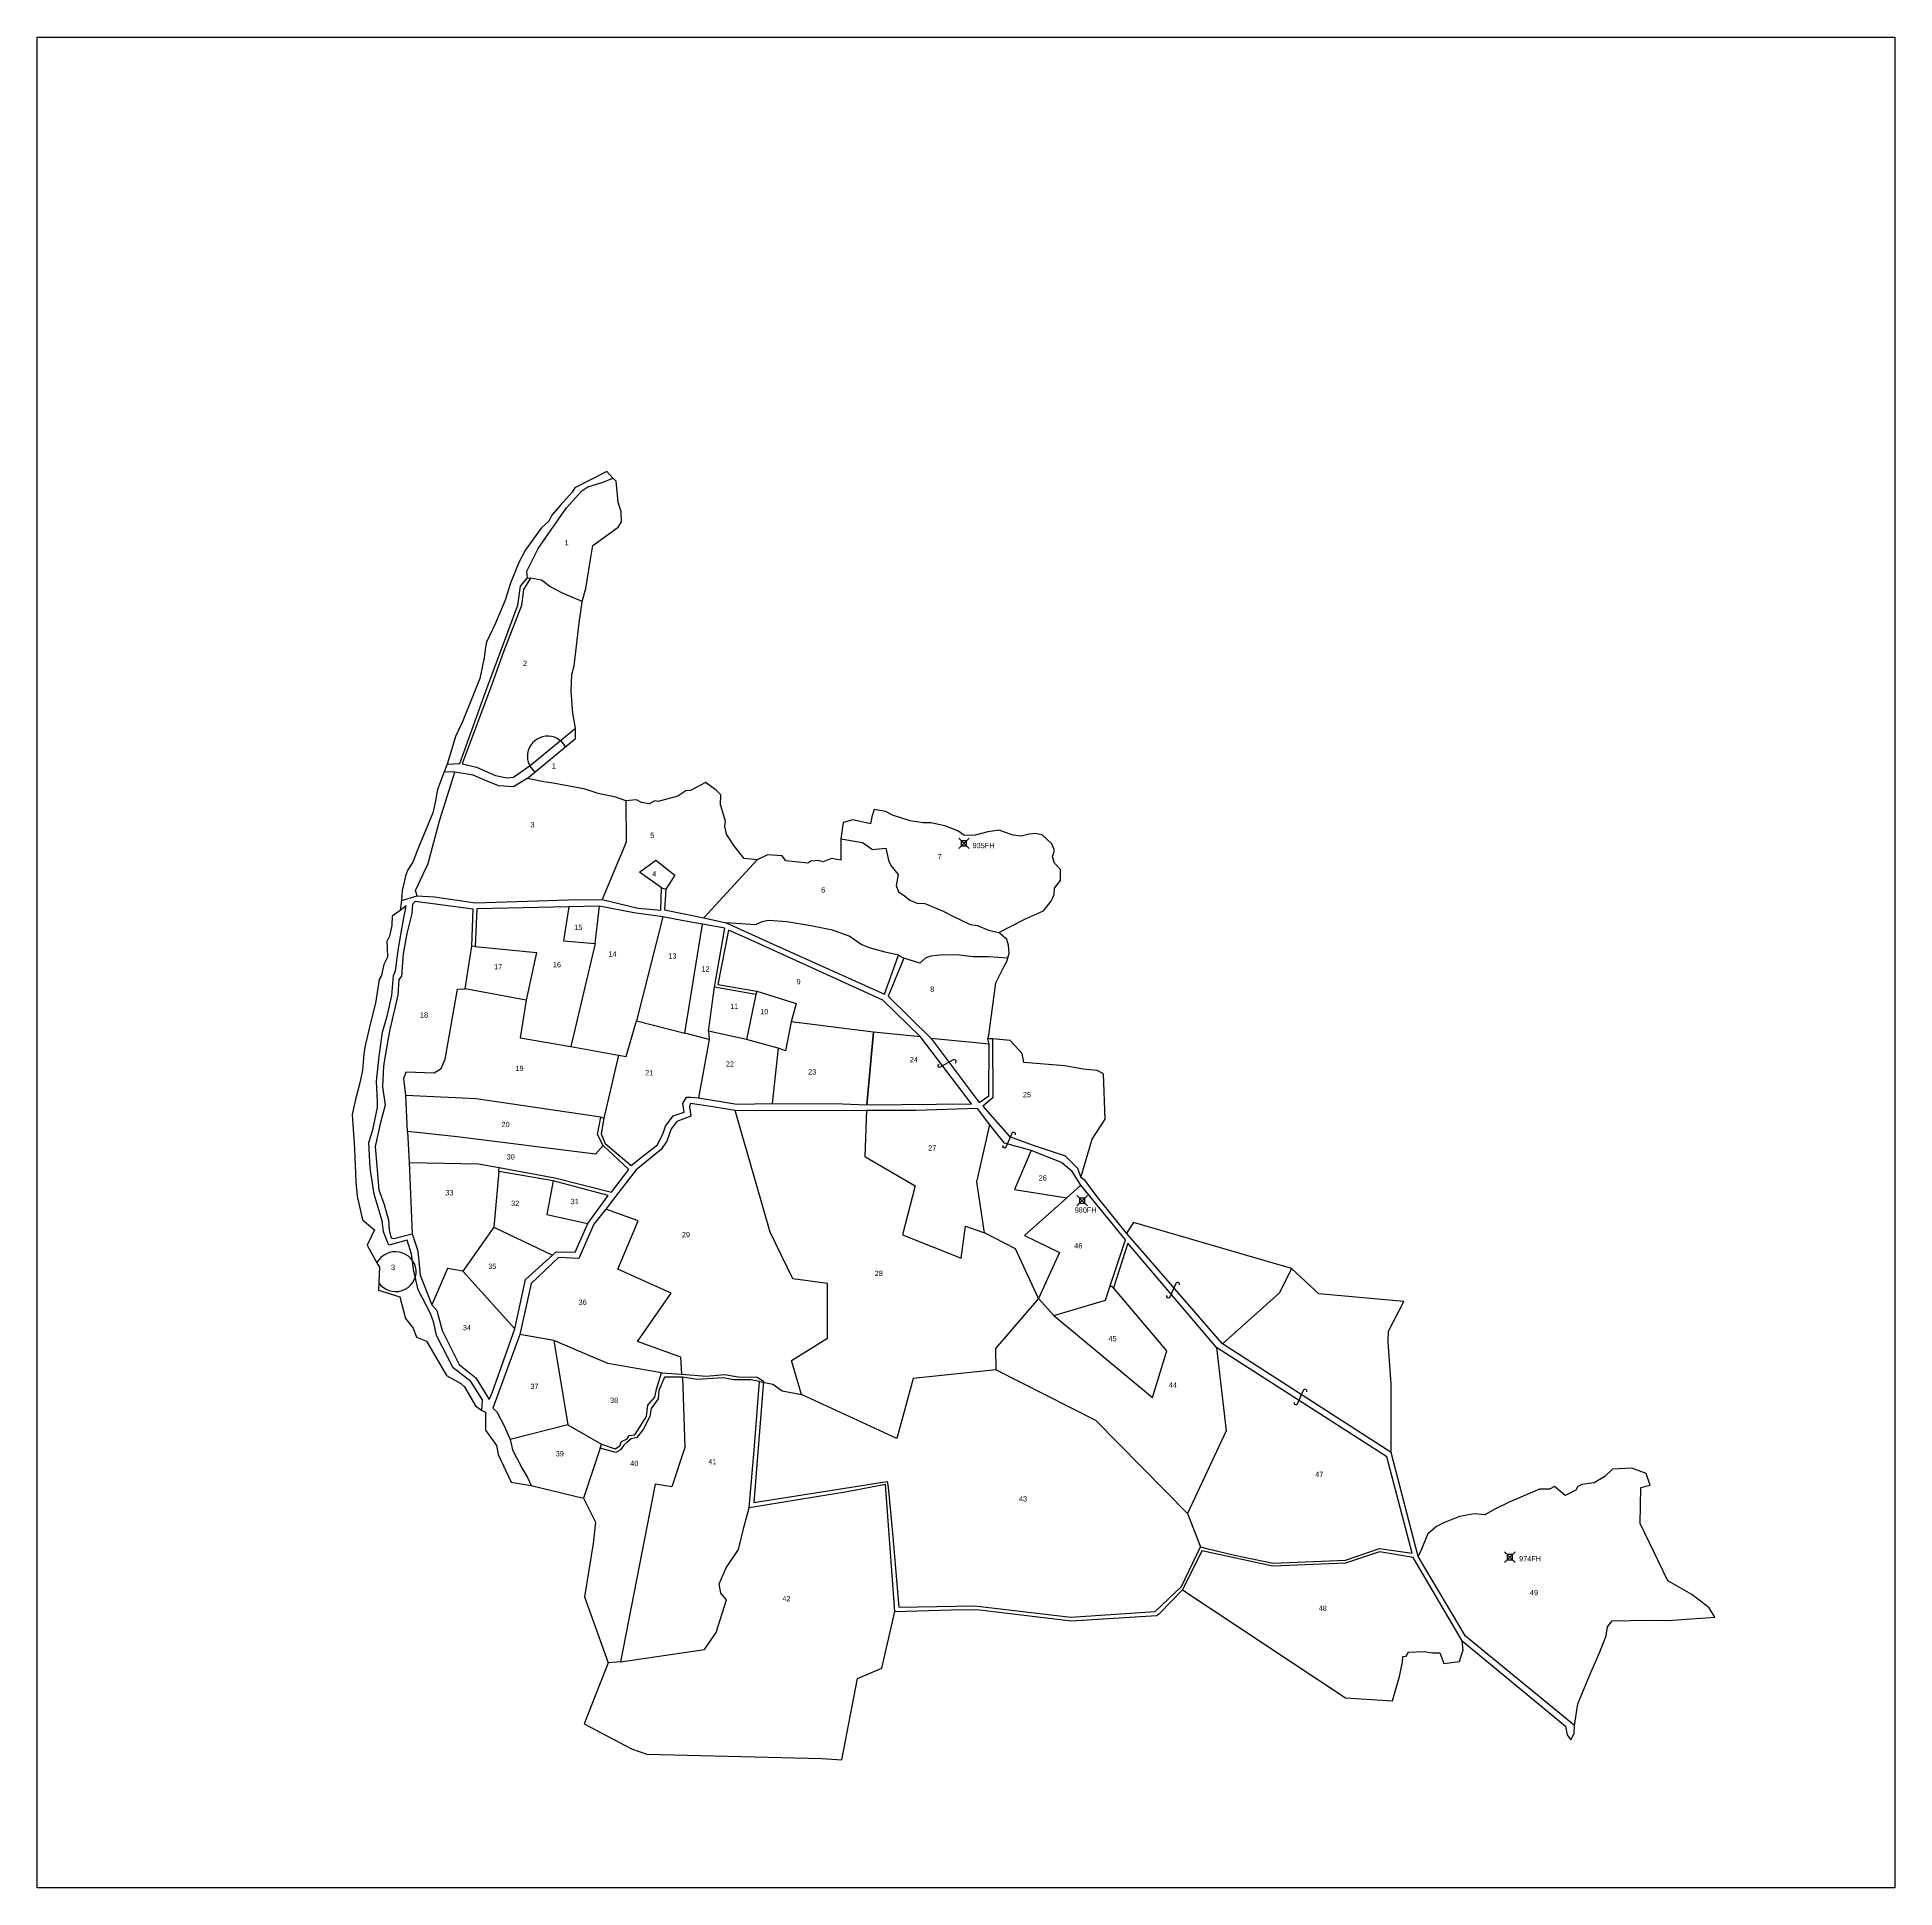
# Model space of a CAD drawing. Header units: inches. Extents: x 149414 to 152480, y 179214 to 180963.
# Drawn here: x 150724 to 152480, y 179214 to 180963 of the extents above; entities that cross this region are included whole.
import ezdxf

# ---------------------------------------------------------------- set-up
doc = ezdxf.new("R2010")
doc.units = ezdxf.units.IN
doc.header["$MEASUREMENT"] = 0
doc.header["$PDMODE"] = 67
doc.header["$PDSIZE"] = 5
for name, color, linetype in [('BORDER-B', 3, 'CONTINUOUS'), ('IMAGE', 7, 'CONTINUOUS'), ('LINK', 4, 'CONTINUOUS'), ('NO', 1, 'CONTINUOUS'), ('PARCEL', 6, 'CONTINUOUS'), ('ROAD', 2, 'CONTINUOUS'), ('TRIG-P', 2, 'CONTINUOUS'), ('TRIG-T', 1, 'CONTINUOUS')]:
    doc.layers.add(name, color=color, linetype=linetype)
picture_1 = doc.add_image_def('image1.tif', size_in_pixel=(8368, 8335))

msp = doc.modelspace()

# ---------------------------------------------------------------- linework, layer by layer
at = {"layer": 'BORDER-B'}
for points in [[(151683.2, 180200.4), (151674.4, 180208.6), (151667.8, 180210.2), (151661.8, 180209.4), (151654.2, 180207.6), (151646.6, 180208.6), (151638.3, 180211.3), (151633.3, 180213.3), (151622.6, 180211.8), (151610.8, 180208.6), (151606.9, 180208.4), (151600.1, 180208.6), (151594.3, 180212.6), (151582, 180217.5), (151568.7, 180220.4), (151561.6, 180220.4), (151549.3, 180222.2), (151532.6, 180227.5), (151526, 180231.1), (151515.3, 180232.7), (151513.2, 180225.9), (151511.9, 180219.4), (151495.2, 180223), (151486, 180220.7), (151483.9, 180205.2), (151483.9, 180199.2), (151483.6, 180185.1), (151475, 180186.7), (151467.2, 180183.5), (151462.5, 180184.6), (151455.4, 180184.1), (151452.5, 180182.2), (151431.9, 180184.3), (151428.2, 180189), (151414.4, 180190.1), (151404.7, 180185.4), (151392.4, 180186.7), (151382.7, 180198.7), (151375.6, 180209.7), (151374.1, 180217), (151374.8, 180221.5), (151372, 180231.4), (151369.9, 180237.2), (151370.4, 180246.6), (151366, 180251), (151356, 180258.3), (151341.6, 180250.8), (151337.2, 180250.5), (151329.6, 180245.5), (151311.3, 180240.3), (151307.9, 180241.1), (151302.6, 180238.2), (151295.3, 180239.5), (151290.6, 180242.1), (151280.7, 180241.1), (151271, 180244.5), (151254.5, 180247.9), (151242.2, 180252.1), (151211.9, 180257.8), (151203, 180258.9), (151187.3, 180262), (151233.1, 180300), (151232.9, 180309.6), (151230.5, 180323.8), (151228.9, 180344.7), (151229.5, 180360.8), (151231.9, 180368.7), (151236.9, 180411.6), (151237.9, 180417.6), (151239.2, 180429.4), (151242.9, 180441.7), (151247.1, 180468.9), (151249.4, 180482.2), (151273.5, 180499.7), (151276.6, 180504.7), (151276.1, 180514.1), (151273.5, 180523.3), (151271.6, 180542.9), (151268.2, 180545.8), (151262.7, 180552.3), (151232.4, 180536.9), (151229.8, 180532.7), (151218.8, 180520.4), (151210.7, 180511), (151207.8, 180505.3), (151200.5, 180498.5), (151185.8, 180478.1), (151179.5, 180466.3), (151171.7, 180446.7), (151166.5, 180430.7), (151157.6, 180409), (151148.9, 180391), (151147.9, 180386.3), (151146.8, 180376.6), (151142.8, 180356.7), (151136.5, 180340.8), (151125.8, 180315.2), (151119.5, 180301.8), (151116.1, 180290.1), (151111.7, 180275.7), (151108.8, 180268.4), (151102.8, 180251.9), (151100.4, 180239.6), (151098.1, 180229.6), (151091, 180212.1), (151083.7, 180194.6), (151079.3, 180183.1), (151074.7, 180175.8), (151072.4, 180170.1), (151071.3, 180164.3), (151069.2, 180156.2), (151068.5, 180146.8), (151067.4, 180137.4), (151059.8, 180132.1), (151059.6, 180123.5), (151058.3, 180117.7), (151057.2, 180113.3), (151054.9, 180108.3), (151055.1, 180102.1), (151055.4, 180093.4), (151052, 180086.4), (151050.7, 180080.6), (151049.6, 180075.9), (151047.5, 180072.2), (151044.1, 180049.8), (151038.9, 180030.1), (151033.9, 180008.4), (151033.1, 180001.6), (151031.8, 179986.7), (151029.7, 179976), (151025.3, 179958.8), (151021.9, 179944.6), (151024.2, 179912.2), (151025.5, 179881.1), (151026.8, 179867.5), (151031.8, 179845.3), (151043.1, 179835.8), (151036.3, 179821.2), (151045.4, 179804.7), (151047.8, 179800.6), (151046.8, 179778.9), (151067.2, 179772.3), (151072.4, 179751.9)], [(152309.6, 179469.7), (152304.1, 179478.5), (152288, 179491.1), (152268, 179502.7), (152265.3, 179504.2), (152238.9, 179558.3), (152239.6, 179592.4), (152248.5, 179594.4), (152244.6, 179605.5), (152231.2, 179610.5), (152212.8, 179609.7), (152205.8, 179602.8), (152195.5, 179596.7), (152184, 179595.1), (152180.1, 179593.2), (152178.2, 179589.8), (152168.2, 179584.8), (152158.2, 179593.2), (152153.3, 179590.9), (152144, 179590.9), (152115.2, 179578.6), (152101.8, 179571.7), (152092.2, 179566.4), (152082.2, 179567.5), (152068.4, 179564.8), (152054.2, 179559.4), (152046.5, 179555.6), (152038.5, 179548.7), (152032.3, 179534.1), (152029.3, 179527.2), (152003.9, 179625.4), (152003.9, 179689.9), (152000.9, 179729.8), (152001.2, 179740), (152015.8, 179768.2), (151935.5, 179775.4), (151909.6, 179799.3), (151760.2, 179842.7), (151753.8, 179832.6), (151725.1, 179868.3), (151714.6, 179882.3), (151710.5, 179885.2), (151721.2, 179921.5), (151733.6, 179940.2), (151732.1, 179983.1), (151726.1, 179986.2), (151712.8, 179987.4), (151695.3, 179990.8), (151656.7, 179993.7), (151655, 180002.3), (151643.7, 180014.7), (151627, 180016.1), (151622.6, 180016.3), (151623.5, 180019.7), (151630.1, 180069), (151637.3, 180083.1), (151640.5, 180089.1), (151642.8, 180097.2), (151642.2, 180104.6), (151640.5, 180110.1), (151633, 180116.7), (151658.1, 180129.7), (151675.3, 180137.2), (151682.5, 180146.4), (151685.4, 180152.4), (151685.7, 180158.5), (151691.2, 180165.9), (151691.3, 180176.2), (151685.8, 180182), (151683.8, 180188), (151685.5, 180194.1), (151683.2, 180200.4)], [(151072.4, 179751.9), (151079.8, 179743), (151082.9, 179734.4), (151092.1, 179730.7), (151111.2, 179698.1), (151124.8, 179690.5), (151128.2, 179687.3), (151138.6, 179669.6), (151144.4, 179665.1), (151148.1, 179663.6), (151148.1, 179646.4), (151158.3, 179632), (151159.9, 179623.6), (151172.4, 179597.5), (151191, 179594.1), (151240.5, 179582.3), (151252, 179559.6), (151249.7, 179539.5), (151241.6, 179489.1), (151263.9, 179426.6), (151241.3, 179369)], [(151241.3, 179369), (151286.1, 179345.3), (151300.5, 179340.4), (151465.8, 179336.3), (151484.7, 179334.9), (151499.4, 179412), (151522.4, 179421.7), (151534.9, 179475.2), (151588.1, 179476.8), (151612.4, 179477.1), (151701.4, 179466.2), (151782.1, 179471.5), (151785.1, 179473.7), (151806.6, 179495.5), (151960.7, 179393.7), (152004.9, 179390.9), (152011.8, 179413.7), (152014.6, 179427.4), (152014.8, 179432.6), (152017.9, 179433), (152020.2, 179436.8), (152034.9, 179437.3), (152042.7, 179436.1), (152049.6, 179436.1), (152053.4, 179425.9), (152068.3, 179427.8), (152070.9, 179436.1), (152071.8, 179438.5), (152070.9, 179447.5), (152168.6, 179366.8), (152170, 179358.5), (152173.5, 179353.8)], [(152173.5, 179353.8), (152176.7, 179360), (152177, 179367.4), (152180.3, 179388), (152191.6, 179415.3), (152200.2, 179435.6), (152206.9, 179452.1), (152208.1, 179460.7), (152212.5, 179466.4), (152246.5, 179467), (152265.2, 179466.7), (152309.6, 179469.7)]]:
    msp.add_lwpolyline(points, dxfattribs=at)
at = {"layer": 'LINK'}
for points in [[(151592, 179993.2, 0.866712), (151589.9, 179996.4), (151577, 179989, -0.672348), (151576.5, 179992.3)], [(151648.9, 179925.5, 0.866712), (151645.3, 179926.8), (151639.3, 179913.1, -0.672348), (151637, 179915.4)], [(151803.8, 179783.7, 0.866712), (151800.2, 179785), (151794.2, 179771.4, -0.672348), (151791.9, 179773.7)], [(151924.2, 179682.7, 0.866712), (151920.6, 179684), (151914.7, 179670.4, -0.672348), (151912.4, 179672.7)]]:
    msp.add_lwpolyline(points, format="xyb", dxfattribs=at)
at = {"layer": 'PARCEL'}
for points in [[(151239.2, 180429.4), (151220.7, 180437.1), (151208.8, 180443.4), (151200.8, 180449.6), (151190.4, 180451.4)], [(151280.7, 180241.1), (151280.9, 180202), (151258.1, 180147.9)], [(151483.9, 180205.2), (151504.2, 180201.8), (151513.8, 180195), (151526.4, 180196.4), (151528.9, 180184.9), (151531.1, 180179.9), (151537.9, 180171.6), (151536.1, 180161.2), (151538.2, 180155.1), (151543.6, 180151.6), (151549, 180147.3), (151555.8, 180144.4), (151563, 180144), (151579.9, 180137.2), (151588.8, 180132.5), (151606.1, 180124.3), (151612.9, 180123.2), (151623.3, 180118.9), (151633, 180116.7)], [(151314.4, 180158.7), (151293.4, 180173.6), (151308.8, 180185), (151326.9, 180170.8), (151318.4, 180157.5)], [(151404.7, 180185.4), (151354.3, 180130.5)], [(151226.9, 180140.9), (151221.6, 180108.9), (151251.5, 180106.4), (151255.6, 180141.5)], [(151315.5, 180131.6), (151290.6, 180033.2), (151336.5, 180021.7)], [(151359.4, 180015.6), (151336.5, 180021.7), (151353, 180124.4)], [(151538.4, 180095.2), (151525.7, 180098.1), (151511.7, 180101.7), (151503.1, 180105.3), (151491.6, 180113.2), (151475.8, 180118.9), (151455.3, 180122.9), (151432.7, 180126.8), (151415.5, 180127.9), (151409.1, 180126.8), (151403, 180123.9), (151375.4, 180125.9)], [(151256.9, 179942.3), (151139.3, 179959.5), (151072.6, 179962.8), (151070.9, 179978.7), (151073, 179984.9), (151099.6, 179984), (151106.1, 179988.1), (151109.8, 179997.1), (151121.7, 180063), (151128.7, 180063.4), (151135, 180103.8)], [(151138.1, 180103.5), (151196.2, 180097.8), (151186.4, 180052.8), (151128.7, 180063.4)], [(151251.5, 180106.4), (151228.6, 180009), (151273.6, 180000.8), (151281, 179999.6), (151290.6, 180033.2)], [(151641.4, 180092.4), (151623.3, 180093.8), (151608.9, 180093.8), (151596, 180095.2), (151580.2, 180095.6), (151568.8, 180094.2), (151564.1, 180092.7), (151558.3, 180087.7), (151543.3, 180092.4)], [(151424.5, 180007.4), (151394.6, 180015.6), (151358.6, 180023.3), (151364.5, 180064.9)], [(151186.4, 180052.8), (151180.7, 180017.2), (151228.6, 180009)], [(151403.3, 180058.1), (151394.6, 180015.6)], [(151404.3, 180061.2), (151441.7, 180049.5), (151436.8, 180032.4)], [(151514.6, 180022.5), (151436.8, 180032.4), (151431.5, 180004.9), (151424.5, 180007.4), (151418.9, 179955)], [(151358.6, 180023.3), (151359.4, 180015.6), (151349.2, 179960.5)], [(151559.1, 180018), (151514.6, 180022.5), (151508.3, 179953.8)], [(151623.8, 180011), (151569, 180016.6)], [(151273.6, 180000.8), (151259.7, 179941.1)], [(151259.1, 179915.5), (151251.9, 179907.1), (151121.3, 179923.5), (151074.2, 179928.8), (151072.6, 179962.8)], [(151407, 179692.6), (151419.4, 179689.9), (151428.2, 179683.5), (151446.7, 179680.1), (151437, 179712.3), (151471.1, 179733.3), (151471.1, 179785.1), (151438.4, 179789.5), (151416.9, 179833.4), (151384, 179948.5)], [(151508, 179948.5), (151506.3, 179905.1), (151554.1, 179877.3), (151541.9, 179830.9), (151597.6, 179809), (151601.5, 179839.2), (151619.6, 179832.9), (151612.3, 179881.2), (151624.7, 179934.9)], [(151074.2, 179928.8), (151075.8, 179899.3), (151141.4, 179898.1), (151161, 179894.5)], [(151663.7, 179910.7), (151647.9, 179873.9), (151697.2, 179866.1), (151710.6, 179878)], [(151075.8, 179899.3), (151078.8, 179831.9)], [(151160.7, 179890.8), (151156, 179838.4), (151126.6, 179796.7), (151112.2, 179799.1), (151097.3, 179765)], [(151211.9, 179881.9), (151206, 179850.3), (151244.8, 179841.6)], [(151333.4, 179699.4), (151332.5, 179715.6), (151291.6, 179730.4), (151323.5, 179775.8), (151273.2, 179798.7), (151292.4, 179844.2), (151261.8, 179855.2)], [(151697.2, 179866.1), (151657.2, 179830.5), (151690.4, 179814.3), (151670.4, 179770.9), (151648.9, 179817.8), (151619.6, 179832.9)], [(151156, 179838.4), (151211.2, 179811.7)], [(151126.6, 179796.7), (151175.7, 179742.3)], [(151670.4, 179770.9), (151685, 179754.8), (151733.8, 179769.4), (151738.4, 179782.8)], [(151909.6, 179799.3), (151898.2, 179776.1), (151844.3, 179728.2)], [(151670.4, 179770.9), (151629.8, 179723.6), (151630.3, 179703.5), (151552.2, 179695.2), (151536.6, 179638.6), (151446.7, 179680.1)], [(151685, 179754.8), (151778.1, 179677.5), (151791.7, 179721.4), (151741.5, 179780.9)], [(151212.6, 179731.2), (151225.7, 179651.4), (151171.4, 179637.6)], [(151314.2, 179700.7), (151263.7, 179709.5), (151212.6, 179731.2), (151180.5, 179736.8)], [(151838.7, 179724.6), (151847.9, 179645.8), (151811.3, 179567.7), (151823.5, 179536.3)], [(151334, 179696.6), (151336.2, 179630), (151324, 179592.9), (151308.4, 179595.4), (151275.7, 179427.5), (151263.9, 179426.6)], [(151811.3, 179567.7), (151724.8, 179655.5), (151630.3, 179703.5)], [(151225.7, 179651.4), (151257.6, 179633.2)], [(151256.4, 179629.5), (151240.5, 179582.3)], [(151275.7, 179427.5), (151354.8, 179439.2), (151366, 179455.3), (151375.8, 179486.1), (151370.4, 179492.4), (151368.9, 179501.2), (151375.3, 179516.3), (151387, 179533.9), (151392.4, 179555.9), (151397.2, 179573)]]:
    msp.add_lwpolyline(points, dxfattribs=at)
for centre, radius, start, end in [((151206.7, 180283.1), 19.1, 28.1374, 231.1271), ((151062.8, 179795), 20, 7.4062, 150.7841), ((151063.1, 179796.9), 19.5, 214.8117, 1.8522)]:
    msp.add_arc(centre, radius, start, end, dxfattribs=at)
at = {"layer": 'ROAD'}
for points in [[(151111.7, 180275.7), (151123.8, 180276.4), (151148.2, 180344.5), (151167.1, 180395.2), (151178.6, 180426), (151181.1, 180443.7), (151187.6, 180451.7), (151187, 180457.9), (151197.8, 180479.5), (151224.4, 180517.9), (151238.9, 180534), (151244.8, 180537.7), (151259.1, 180542), (151268.2, 180545.8)], [(151187.6, 180451.7), (151190.4, 180451.4), (151183.9, 180440.6), (151182, 180425.7), (151165, 180381.8), (151153.9, 180350.9), (151125.9, 180276.1), (151139.6, 180272.7), (151157.5, 180264.9), (151168.3, 180262.8), (151174.5, 180263.4), (151190.3, 180274.5), (151232.9, 180309.6)], [(151068.5, 180146.8), (151083.5, 180151.3), (151081.9, 180156.2), (151093.7, 180181.9), (151104.5, 180222.1), (151119.1, 180268.1), (151108.8, 180268.4)], [(151187.3, 180262), (151174.5, 180254.4), (151160.6, 180255.3), (151148.5, 180260), (151136.5, 180265.2), (151119.1, 180268.1)], [(151083.5, 180151.3), (151099.7, 180150.3), (151138.7, 180144.8), (151226.5, 180147.6), (151258.1, 180147.9), (151292.1, 180139.5), (151313.8, 180137.7), (151314.4, 180158.7), (151318.4, 180157.5), (151317.2, 180138), (151354.3, 180130.5), (151375.4, 180125.9), (151413.4, 180108.6), (151525.1, 180058.4), (151538.4, 180095.2), (151543.3, 180092.4), (151528.5, 180056.5), (151569, 180016.6), (151614.5, 179956), (151623.5, 179962.5), (151623.8, 180011), (151622.6, 180016.3)], [(151144.4, 179665.1), (151145.1, 179675), (151134.3, 179692.6), (151117.6, 179705.3), (151101.8, 179735.9), (151099.3, 179748), (151095.9, 179756.7), (151084.4, 179779.2), (151080.3, 179796.8), (151078.1, 179812.9), (151074.1, 179825.9), (151056.8, 179821.3), (151051.5, 179833.9), (151050.3, 179844.2), (151042.8, 179869.5), (151039.1, 179893.9), (151037.9, 179918.1), (151041.6, 179930.1), (151045.9, 179951.2), (151045.9, 179957), (151045, 179976.2), (151047.5, 179999.7), (151050.7, 180022.6), (151055, 180037.7), (151059.6, 180057.2), (151061.2, 180076.1), (151063.1, 180080.4), (151065.8, 180101.8), (151070.2, 180127.1), (151073, 180141.7), (151067.4, 180137.4)], [(151607.2, 179954.8), (151559.1, 180018), (151523.6, 180052.6), (151395.6, 180110.9), (151377.7, 180118.9), (151367.5, 180067.4), (151404.3, 180061.2), (151403.3, 180058.1), (151364.5, 180064.9), (151374, 180120.7), (151353, 180124.4), (151333.6, 180128.1), (151315.5, 180131.6), (151288.3, 180135.3), (151255.6, 180141.5), (151226.9, 180140.9), (151139.9, 180139), (151138.1, 180103.5), (151135, 180103.8), (151136.5, 180138.7), (151081.6, 180145.8), (151078.9, 180143.3), (151078.5, 180134.7), (151073.6, 180115.6), (151070.2, 180096.4), (151068.7, 180075.5), (151066.2, 180072.1), (151065.3, 180057.3), (151057.6, 180024.9), (151055.4, 180013.5), (151051.7, 179990.4), (151050.8, 179970.9), (151053.2, 179953.4), (151048.9, 179937), (151043.6, 179914.5), (151047.3, 179873.5), (151052.3, 179859.6), (151056.3, 179844.8), (151056.9, 179835.3), (151059, 179828.2), (151061.5, 179827.6), (151078.8, 179831.9), (151083.7, 179816.8), (151084.7, 179809.7), (151086.2, 179793), (151097.3, 179765), (151101.9, 179759.4), (151106.9, 179740.6), (151114.9, 179724.9), (151123, 179708.4), (151139, 179696), (151151.4, 179675.4), (151154.4, 179681.6), (151175.7, 179742.3), (151185.9, 179788.9), (151211.2, 179811.7), (151214.9, 179815.1), (151232.8, 179814.5), (151244.8, 179841.6), (151264, 179868.3), (151211.9, 179881.9), (151160.7, 179890.8), (151161, 179894.5), (151213.4, 179885), (151267.1, 179871.4), (151283.5, 179892.7), (151259.1, 179915.5), (151253.9, 179925.7), (151256.9, 179942.3), (151259.7, 179941.1), (151257.3, 179926.3), (151261, 179917.3), (151285.6, 179896.4), (151297.1, 179905.6), (151310.6, 179916.1), (151315.9, 179927.2), (151318, 179933.7), (151325.4, 179943.6), (151335.6, 179947), (151334.4, 179955), (151337.8, 179961.1), (151342.4, 179961.1), (151349.2, 179960.5), (151385.6, 179954.4), (151418.9, 179955), (151485.2, 179954.7), (151508.3, 179953.8), (151607.2, 179954.8)], [(151627, 180016.1), (151627.5, 179960.3), (151617.9, 179952.6), (151643, 179923.8), (151664.7, 179916.2), (151695.7, 179905.7), (151707.4, 179894), (151710.5, 179885.2)], [(151534.9, 179475.2), (151526.1, 179595.1), (151489.8, 179588.2), (151397.2, 179573), (151401.9, 179627.5), (151407, 179692.6), (151398.7, 179693.9), (151382.6, 179693.9), (151372.7, 179696), (151348, 179694.2), (151334, 179696.6), (151317, 179696.6), (151311.8, 179684), (151311.1, 179676.2), (151304.6, 179666.9), (151303.4, 179659.5), (151296.9, 179647.2), (151291, 179639.7), (151285.5, 179638.2), (151281.7, 179634.8), (151278.6, 179632.3), (151275.6, 179628), (151271.2, 179625.5), (151256.4, 179629.5), (151257.6, 179633.2), (151270.6, 179628.9), (151274.9, 179631.7), (151276.5, 179635.7), (151282, 179638.2), (151283.9, 179641.3), (151289.2, 179642.2), (151300, 179659.5), (151301.5, 179670), (151308, 179677.8), (151309.6, 179685.2), (151314.2, 179700.7), (151333.4, 179699.4), (151356.6, 179697.6), (151373.9, 179699.1), (151386.9, 179696.9), (151404.6, 179696.6), (151410.8, 179692.9), (151401.5, 179578.2), (151527.4, 179598), (151528.6, 179592.7), (151532.7, 179549.1), (151538.5, 179479.3), (151610.3, 179480.6), (151701.2, 179469.8), (151780.8, 179475.3), (151805.5, 179498.8), (151823.5, 179536.3), (151829.6, 179534.7), (151855.6, 179528.5), (151892.4, 179520.9), (151960.5, 179523.7), (151992.9, 179534.8), (152023.6, 179530.2), (151999.8, 179621.4), (151907.5, 179680.5), (151869.5, 179704.9), (151838.7, 179724.6), (151755.1, 179823.3), (151741.5, 179780.9), (151738.4, 179782.8), (151752.7, 179826.4), (151710.6, 179878), (151702.2, 179891), (151692.3, 179899.4), (151663.7, 179910.7), (151638.3, 179917.6), (151624.7, 179934.9), (151612.9, 179950.3), (151554.5, 179948.5), (151508, 179948.5), (151418, 179948.2), (151384, 179948.5), (151362.9, 179951.9), (151341.7, 179955.1), (151340.7, 179952), (151342, 179943.1), (151328.7, 179938.1), (151323.4, 179931.3), (151319.4, 179919.6), (151314.1, 179911.8), (151290.3, 179892.3), (151273.9, 179871.3), (151261.8, 179855.2), (151250.4, 179841), (151236.2, 179808.8), (151217, 179809.5), (151191.3, 179785), (151180.5, 179736.8), (151155, 179667.3), (151158.7, 179663.9), (151166.1, 179650), (151171.4, 179637.6), (151173.6, 179628), (151182.2, 179611), (151188.1, 179601.1), (151191, 179594.1)], [(152003.9, 179625.4), (151844.3, 179728.2), (151753.8, 179832.6)], [(152070.9, 179447.5), (152024.5, 179526.3), (151992.9, 179531.5), (151960.5, 179520.7), (151892.1, 179518.1), (151825, 179532.4), (151806.6, 179495.5)], [(152177, 179367.4), (152073.9, 179451.9), (152029.3, 179527.2)]]:
    msp.add_lwpolyline(points, dxfattribs=at)
at = {"layer": 'TRIG-P'}
for points in [[(151374.1, 180217), (151374.8, 180221.5), (151372, 180231.4), (151369.9, 180237.2), (151370.4, 180246.6), (151366, 180251), (151356, 180258.3), (151341.6, 180250.8), (151337.2, 180250.5), (151329.6, 180245.5), (151311.3, 180240.3), (151307.9, 180241.1), (151302.6, 180238.2), (151295.3, 180239.5), (151290.6, 180242.1), (151280.7, 180241.1), (151280.9, 180202), (151258.1, 180147.9), (151292.1, 180139.5), (151313.8, 180137.7), (151314.4, 180158.7), (151293.4, 180173.6), (151308.8, 180185), (151326.9, 180170.8), (151318.4, 180157.5), (151317.2, 180138), (151354.3, 180130.5), (151404.7, 180185.4), (151392.4, 180186.7), (151382.7, 180198.7), (151375.6, 180209.7)], [(151255.6, 180141.5), (151226.9, 180140.9), (151221.6, 180108.9), (151251.5, 180106.4)], [(151514.6, 180022.5), (151436.8, 180032.4), (151431.5, 180004.9), (151424.5, 180007.4), (151418.9, 179955), (151485.2, 179954.7), (151508.3, 179953.8)], [(151624.7, 179934.9), (151612.9, 179950.3), (151554.5, 179948.5), (151508, 179948.5), (151506.3, 179905.1), (151554.1, 179877.3), (151541.9, 179830.9), (151597.6, 179809), (151601.5, 179839.2), (151619.6, 179832.9), (151612.3, 179881.2)]]:
    msp.add_lwpolyline(points, close=True, dxfattribs=at)
for p in [(151600.1, 180200.9), (151711.9, 179863.3), (152115.9, 179526.6)]:
    msp.add_point(p, dxfattribs=at)

# ---------------------------------------------------------------- texts
at = {"layer": 'NO'}
for s, p in [('1', (151222.8, 180482.4)), ('2', (151183.4, 180368.4)), ('1', (151210.7, 180271.5)), ('3', (151190.5, 180216)), ('5', (151303.6, 180205.9)), ('7', (151575.2, 180185.7)), ('4', (151305.6, 180169.6)), ('6', (151465.2, 180154.4)), ('15', (151231.9, 180119.1)), ('14', (151264.2, 180093.9)), ('17', (151156.1, 180081.8)), ('16', (151211.7, 180083.8)), ('13', (151320.8, 180091.9)), ('12', (151352.1, 180079.8)), ('9', (151441.9, 180067.7)), ('8', (151568.2, 180060.6)), ('11', (151379.3, 180044.5)), ('18', (151086.1, 180036.3)), ('10', (151407.6, 180039.4)), ('22', (151375.1, 179989.9)), ('24', (151548.9, 179994)), ('19', (151176.3, 179985.8)), ('21', (151298.9, 179981.6)), ('23', (151452.9, 179982.5)), ('25', (151655.8, 179961)), ('20', (151163.1, 179932.8)), ('30', (151168, 179902.2)), ('27', (151566.3, 179910.5)), ('26', (151670.7, 179882.3)), ('33', (151110.1, 179868.3)), ('32', (151172.2, 179858.3)), ('31', (151228.5, 179860)), ('29', (151333.6, 179828.6)), ('46', (151704.3, 179818.2)), ('3', (151058.7, 179797.9)), ('35', (151150.6, 179798.8)), ('28', (151515.8, 179792.1)), ('36', (151235.9, 179764.8)), ('34', (151126.6, 179740.8)), ('45', (151736.6, 179730.5)), ('37', (151190.4, 179685.4)), ('38', (151265.7, 179672.2)), ('44', (151793.7, 179686.7)), ('39', (151214.4, 179621.7)), ('40', (151284.8, 179612.6)), ('41', (151358.5, 179614.2)), ('47', (151932, 179602.3)), ('43', (151652.1, 179579.1)), ('42', (151428.5, 179484.8)), ('49', (152134.9, 179490.5)), ('48', (151935.3, 179475.7))]:
    msp.add_text(s, height=5, dxfattribs=at).set_placement(p)
at = {"layer": 'TRIG-T'}
for s, p in [('935FH', (151608.3, 180196.3)), ('980FH', (151704.7, 179852)), ('974FH', (152124.7, 179522.5))]:
    msp.add_text(s, height=5, dxfattribs=at).set_placement(p)

# ---------------------------------------------------------------- pictures from other files: only their frames are drawn
at = {"layer": 'IMAGE'}
image = msp.add_image(picture_1, insert=(150724.4, 179214.1), size_in_units=(1755.3, 1748.4), dxfattribs=at)
image.dxf.flags = 15

doc.saveas('drawing.dxf')
